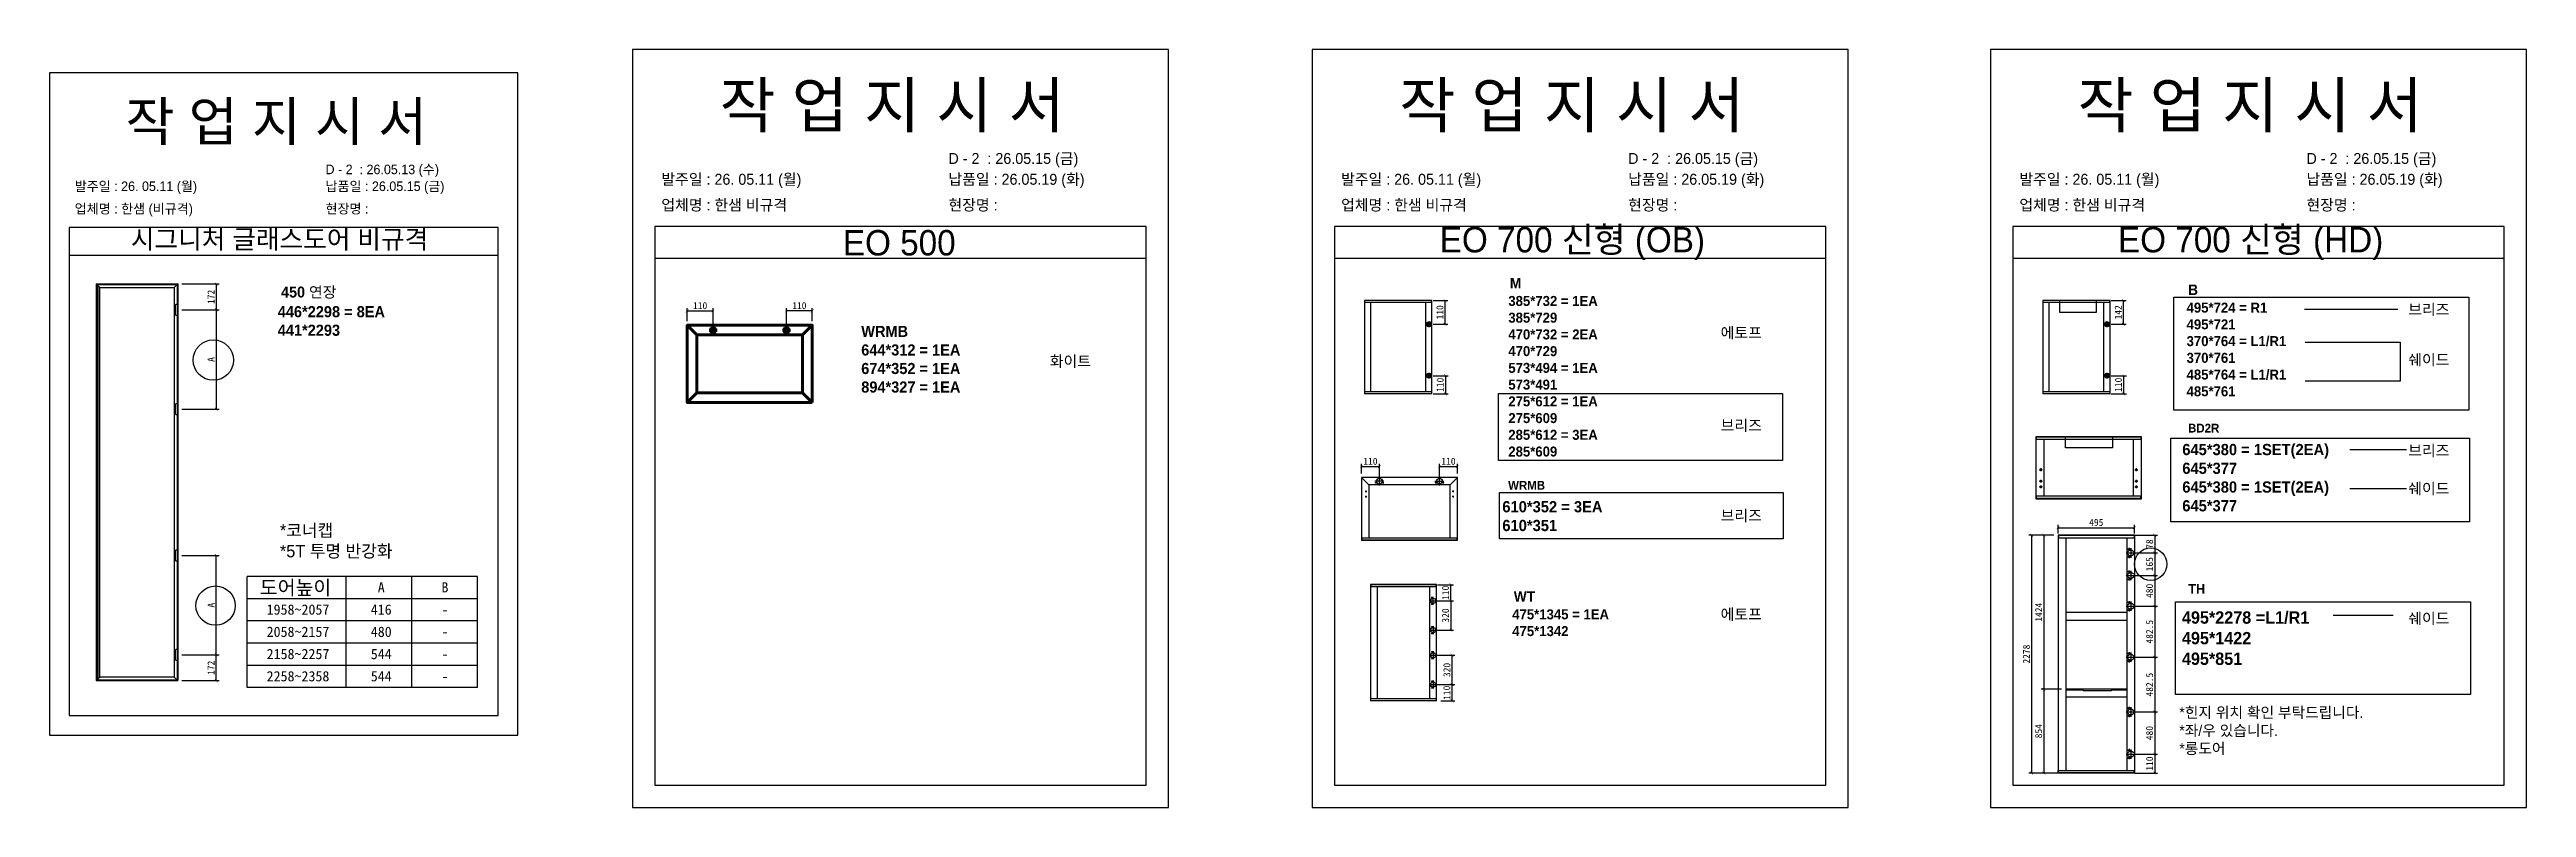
# Model space of a CAD drawing. Header units: millimetres. Extents: x -44117 to 256353, y -2095463 to 65325.
# Drawn here: x 110885 to 119773, y -931384 to -928665 of the extents above; entities that cross this region are included whole.
import ezdxf
from ezdxf.enums import TextEntityAlignment as Align

# ---------------------------------------------------------------- set-up
doc = ezdxf.new("R2010")
doc.units = ezdxf.units.MM
doc.header["$LTSCALE"] = 10
doc.linetypes.add('CENTER', pattern=[50.8, 31.75, -6.35, 6.35, -6.35])
doc.linetypes.add('HIDDEN', pattern=[9.525, 6.35, -3.175])
doc.layers.add('CENTER', color=4, linetype='CENTER')
doc.layers.add('HIDDEN', color=3, linetype='HIDDEN')
doc.layers.add('Layer1', color=7, linetype='Continuous', lineweight=70)
doc.styles.add('MtX_Gulim', font='')
doc.styles.get('MtX_Gulim').set_extended_font_data('Gulim', bold=True)
doc.dimstyles.new('ISO-25', dxfattribs={"dimtxt": 2.5, "dimasz": 2.5, "dimexe": 1, "dimexo": 1, "dimtad": 1, "dimtxsty": 'Standard', "dimblk": 'ARCHTICK', "dimcen": 2.5, "dimadec": 0, "dimazin": 0, "dimtfac": 1, "dimtmove": 0, "dimatfit": 3, "dimfxl": 0, "dimarcsym": 0})

msp = doc.modelspace()

# ---------------------------------------------------------------- texts
at = {"linetype": 'Continuous', "style": 'MtX_Gulim'}
for s, height, p in [('450 연장', 39.271262, (111715.979, -929554.46896)), ('M', 37.49849, (116125.3431, -929521.37215)), ('B', 37.49849, (118559.22239, -929545.38382)), ('브리즈', 39.271262, (119348.9932, -929616.917)), ('에토프', 39.271262, (116881.59394, -929700.55765)), ('화이트', 39.271262, (114474.3649, -929802.74672)), ('쉐이드', 39.271262, (119348.9932, -929797.40472)), ('브리즈', 39.271262, (116881.59394, -930032.91919)), ('BD2R', 31.421769, (118558.91304, -930038.86435)), ('브리즈', 39.271262, (119348.9932, -930123.16306)), ('WRMB', 31.421769, (116118.98798, -930244.11798)), ('쉐이드', 39.271262, (119348.9932, -930259.62938)), ('브리즈', 39.271262, (116881.59394, -930356.47646)), ('도어높이', 51.111877, (111639.50315, -930620.80127)), ('WT', 37.498494, (116139.44533, -930646.06339)), ('에토프', 39.271262, (116881.59394, -930710.8487)), ('TH', 34.592141, (118559.71148, -930617.24063)), ('쉐이드', 39.271262, (119348.9932, -930725.70592))]:
    msp.add_text(s, height=height, dxfattribs=at).set_placement(p)
for s, height, p in [('A', 36.77626, (112075.28184, -930612.82851)), ('B', 36.77626, (112303.91878, -930612.82851)), ('1958~2057', 36.776263, (111776.61499, -930692.58354)), ('416', 36.776263, (112075.28184, -930692.58354)), ('2058~2157', 36.776263, (111776.61499, -930772.33857)), ('480', 36.776263, (112075.28184, -930772.33857)), ('-', 36.77626, (112303.91878, -930692.58354)), ('-', 36.77626, (112303.91878, -930772.33857)), ('2158~2257', 36.776263, (111776.61499, -930852.09361)), ('544', 36.776263, (112075.28184, -930852.09361)), ('-', 36.77626, (112303.91878, -930852.09361)), ('2258~2358', 36.776263, (111776.61499, -930931.84864)), ('544', 36.776263, (112075.28184, -930931.84864)), ('-', 36.77626, (112303.91878, -930931.84864))]:
    msp.add_text(s, height=height).set_placement(p, align=Align.CENTER)
at = {"attachment_point": 1}
for s, width, gutter_width, heights, insert, char_height in [('{\\fGulim|b0|i0|c129|p50;작 업 지 시 서}', 3786.0728481, 14.30944, [-178.40505], (113289.21352, -928783.74704), 160.2657825), ('{\\fGulim|b0|i0|c129|p50;작 업 지 시 서}', 3786.0728481, 14.30944, [-178.40505], (115728.33824, -928783.74704), 160.2657825), ('{\\fGulim|b0|i0|c129|p50;작 업 지 시 서}', 3786.0728481, 14.30944, [-178.40505], (118162.21753, -928783.74704), 160.2657825), ('{\\fGulim|b0|i0|c129|p50;작 업 지 시 서}', 3307.3198183, 12.5, [-155.84554], (111157.8397, -928852.58224), 140), ('\\pt11;{\\fGulim|b0|i0|c129|p50;발주일 : 26. 05.11 (월)}', 3307.3198183, 12.5, [34.50412], (110975.40522, -929138.00886), 34.3), ('{\\fGulim|b0|i0|c129|p50;\\C1;D - 2  : 26.05.13 (수)}', 3307.3198183, 12.5, [35.09023], (111875.3832, -929077.54323), 34.3), ('{\\fGulim|b0|i0|c129|p50;납품일 : 26.05.15 (금)}', 3307.3198183, 12.5, [35.09023], (111875.3832, -929138.00886), 34.3), ('\\pt11;{\\fGulim|b0|i0|c129|p50;발주일 : 26. 05.11 (월)}', 3786.0728481, 14.30944, [39.49878], (113080.37063, -929110.49076), 39.2651167), ('{\\fGulim|b0|i0|c129|p50;납품일 : 26.05.19 (화)}', 3786.0728481, 14.30944, [40.16974], (114110.62546, -929110.49076), 39.2651167), ('\\pt11;{\\fGulim|b0|i0|c129|p50;발주일 : 26. 05.11 (월)}', 3786.0728481, 14.30944, [39.49878], (115519.49535, -929110.49076), 39.2651167), ('{\\fGulim|b0|i0|c129|p50;납품일 : 26.05.19 (화)}', 3786.0728481, 14.30944, [40.16974], (116549.75018, -929110.49076), 39.2651167), ('\\pt11;{\\fGulim|b0|i0|c129|p50;발주일 : 26. 05.11 (월)}', 3786.0728481, 14.30944, [39.49878], (117953.37464, -929110.49076), 39.2651167), ('{\\fGulim|b0|i0|c129|p50;납품일 : 26.05.19 (화)}', 3786.0728481, 14.30944, [40.16974], (118983.62947, -929110.49076), 39.2651167), ('{\\fGulim|b0|i0|c129|p50;업체명 : 한샘 (비규격)}', 3307.3198183, 12.5, [36.11279], (110975.40522, -929218.66503), 34.3), ('{\\fGulim|b0|i0|c129|p50;현장명 : }', 3307.3198183, 12.5, [-38.2735], (111875.3832, -929218.66503), 34.3), ('{\\fGulim|b0|i0|c129|p50;업체명 : 한샘 비규격}', 3786.0728481, 14.30944, [41.34032], (113080.37063, -929202.82237), 39.2651167), ('{\\fGulim|b0|i0|c129|p50;현장명 :}', 3786.0728481, 14.30944, [45.21037], (114110.62546, -929202.82237), 39.2651167), ('{\\fGulim|b0|i0|c129|p50;업체명 : 한샘 비규격}', 3786.0728481, 14.30944, [41.34032], (115519.49535, -929202.82237), 39.2651167), ('{\\fGulim|b0|i0|c129|p50;현장명 :}', 3786.0728481, 14.30944, [45.21037], (116549.75018, -929202.82237), 39.2651167), ('{\\fGulim|b0|i0|c129|p50;업체명 : 한샘 비규격}', 3786.0728481, 14.30944, [41.34032], (117953.37464, -929202.82237), 39.2651167), ('{\\fGulim|b0|i0|c129|p50;현장명 :}', 3786.0728481, 14.30944, [45.21037], (118983.62947, -929202.82237), 39.2651167), ('{\\fGulim|b0|i0|c129|p50;시그니처 글래스도어 비규격}', 1597.0710432, 6.03612, [-75.34624], (111176.75516, -929311.37166), 67.6045736), ('{\\fGulim|b0|i0|c129|p50;EO 500}', 2155.3243433, 8.14604, [-93.54386], (113731.76755, -929312.21829), 91.2356303), ('{\\fGulim|b0|i0|c129|p50;EO 700 신형 (OB)}', 2155.3243433, 8.14604, [-114.80382], (115873.58374, -929301.1856), 91.2356303), ('{\\fGulim|b0|i0|c129|p50;EO 700 신형 (HD)}', 2155.3243433, 8.14604, [-114.80382], (118307.46303, -929301.1856), 91.2356303), ('{\\f굴림|b1|i0|c129|p50;446*2298 = 8EA\\P\\C1;441*2293}', 12072.7918459, 155.2668, [-107.68333], (111703.90653, -929585.30583), 39.9257485), ('{\\f굴림|b1|i0|c129|p50;385*732 = 1EA\\P\\C1;385*729\\P\\C256;470*732 = 2EA\\P\\C1;470*729\\P\\C256;573*494 = 1EA\\P\\C1;573*491\\P\\C256;275*612 = 1EA\\P\\C1;275*609\\P\\C256;285*612 = 3EA\\P\\C1;285*609}', 10891.9816234, 140.08053, [-577.99897], (116119.67643, -929548.72374), 36.0207087), ('{\\f굴림|b1|i0|c129|p50;495*724 = R1\\P\\C1;495*721\\P\\C256;370*764 = L1/R1\\P\\C1;370*761\\P\\C256;485*764 = L1/R1\\P\\C1;485*761}', 10891.9816234, 140.08053, [-344.15024], (118553.55572, -929572.73541), 36.0207087), ('{\\f굴림|b1|i0|c129|p50;WRMB\\P644*312 = 1EA\\P674*352 = 1EA\\P894*327 = 1EA}', 12072.7918459, 155.2668, [-241.13885], (113797.73091, -929656.06385), 39.9257485), ('{\\f굴림|b1|i0|c129|p50;645*380 = 1SET(2EA)\\P\\C1;645*377\\P\\C256;645*380 = 1SET(2EA) \\P\\C1;645*377}', 12198.822037, 156.88766, [-252.46106], (118538.08987, -930079.82282), 40.342541), ('{\\f굴림|b1|i0|c129|p50;610*352 = 3EA\\P\\C1;610*351}', 12198.822037, 156.88766, [-108.80746], (116098.16481, -930285.07646), 40.342541), ('{\\fGulim|b0|i0|c129|p50;*코너캡\\P*5T 투명 반강화}', 1055.7982644, 3.99038, [-126.38025], (111711.6383, -930367.64288), 44.6923083), ('{\\f굴림|b1|i0|c129|p50;475*1345 = 1EA\\P\\C1;475*1342', 10891.9816234, 140.08053, [-97.15109], (116133.77865, -930673.41498), 36.0207087), ('{\\f굴림|b1|i0|c129|p50;495*2278 =L1/R1\\P\\C1;495*1422\\P495*851}', 13429.6504859, 172.7172, [-197.91982], (118536.78731, -930680.56078), 44.4129953), ('{\\fGulim|b0|i0|c129|p50;*힌지 위치 확인 부탁드립니다.\\P*좌/우 있습니다.\\P*롱도어}', 916.8813072, 3.46535, [-178.10754], (118527.24813, -931024.08535), 38.8119051)]:
    msp.add_mtext_dynamic_manual_height_columns(s, width=width, gutter_width=gutter_width, heights=heights, dxfattribs=dict(at, insert=insert, char_height=char_height))
at = {"color": 1, "char_height": 39.2651167, "attachment_point": 1}
for insert in [(114110.62546, -929035.81547), (116549.75018, -929035.81547), (118983.62947, -929035.81547)]:
    msp.add_mtext_dynamic_manual_height_columns('{\\fGulim|b0|i0|c129|p50;D - 2  : 26.05.15 (금)}', width=3786.0728481, gutter_width=14.30944, heights=[40.16974], dxfattribs=dict(at, insert=insert))

# ---------------------------------------------------------------- blocks, each defined once
blk = doc.blocks.new('_ArchTick')
at = {"color": 0, "linetype": 'ByBlock', "const_width": 0.15}
blk.add_lwpolyline([(-0.5, -0.5), (0.5, 0.5)], dxfattribs=at)
blk = doc.blocks.new('*D6237')
at = {"color": 0, "lineweight": -2}
for p, q in [((111360.1, -929598.4), (111493.3, -929598.4)), ((111483.3, -929598.4), (111483.3, -929955.3)), ((111360.1, -929955.3), (111493.3, -929955.3))]:
    blk.add_line(p, q, dxfattribs=at)
at = {"layer": 'Defpoints', "color": 0}
for p in [(111345.1, -929598.4), (111345.1, -929955.3), (111483.3, -929955.3)]:
    blk.add_point(p, dxfattribs=at)
at = {"color": 0, "lineweight": -2, "xscale": 10, "yscale": 10, "zscale": 10}
for p, rotation in [((111483.3, -929598.4), 90), ((111483.3, -929955.3), 270)]:
    blk.add_blockref('_ArchTick', p, dxfattribs=dict(at, rotation=rotation))
at = {"color": 0, "insert": (111464.5, -929776.8), "char_height": 25, "attachment_point": 5, "rotation": 90}
blk.add_mtext('A', dxfattribs=at)
blk = doc.blocks.new('*D6238')
at = {"color": 0, "lineweight": -2}
for p, q in [((111360.1, -929505.9), (111493.3, -929505.9)), ((111483.3, -929505.9), (111483.3, -929598.4)), ((111360.1, -929598.4), (111493.3, -929598.4))]:
    blk.add_line(p, q, dxfattribs=at)
at = {"layer": 'Defpoints', "color": 0}
for p in [(111345.1, -929505.9), (111345.1, -929598.4), (111483.3, -929598.4)]:
    blk.add_point(p, dxfattribs=at)
at = {"color": 0, "lineweight": -2, "xscale": 10, "yscale": 10, "zscale": 10}
for p, rotation in [((111483.3, -929505.9), 90), ((111483.3, -929598.4), 270)]:
    blk.add_blockref('_ArchTick', p, dxfattribs=dict(at, rotation=rotation))
at = {"color": 0, "insert": (111464.5, -929552.2), "char_height": 25, "attachment_point": 5, "rotation": 90}
blk.add_mtext('172', dxfattribs=at)
blk = doc.blocks.new('*D6239')
at = {"color": 0, "lineweight": -2}
for p, q in [((111360.1, -930480.1), (111493.3, -930480.1)), ((111483.3, -930836.9), (111483.3, -930480.1)), ((111360.1, -930836.9), (111493.3, -930836.9))]:
    blk.add_line(p, q, dxfattribs=at)
at = {"layer": 'Defpoints', "color": 0}
for p in [(111345.1, -930480.1), (111483.3, -930480.1), (111345.1, -930836.9)]:
    blk.add_point(p, dxfattribs=at)
at = {"color": 0, "lineweight": -2, "xscale": 10, "yscale": 10, "zscale": 10}
for p, rotation in [((111483.3, -930480.1), 90), ((111483.3, -930836.9), 270)]:
    blk.add_blockref('_ArchTick', p, dxfattribs=dict(at, rotation=rotation))
at = {"color": 0, "insert": (111464.5, -930658.5), "char_height": 25, "attachment_point": 5, "rotation": 90}
blk.add_mtext('A', dxfattribs=at)
blk = doc.blocks.new('*D6240')
at = {"color": 0, "lineweight": -2}
for p, q in [((111360.1, -930836.9), (111493.3, -930836.9)), ((111483.3, -930929.4), (111483.3, -930836.9)), ((111360.1, -930929.4), (111493.3, -930929.4))]:
    blk.add_line(p, q, dxfattribs=at)
at = {"layer": 'Defpoints', "color": 0}
for p in [(111345.1, -930836.9), (111483.3, -930836.9), (111345.1, -930929.4)]:
    blk.add_point(p, dxfattribs=at)
at = {"color": 0, "lineweight": -2, "xscale": 10, "yscale": 10, "zscale": 10}
for p, rotation in [((111483.3, -930836.9), 90), ((111483.3, -930929.4), 270)]:
    blk.add_blockref('_ArchTick', p, dxfattribs=dict(at, rotation=rotation))
at = {"color": 0, "insert": (111464.5, -930883.2), "char_height": 25, "attachment_point": 5, "rotation": 90}
blk.add_mtext('172', dxfattribs=at)
blk = doc.blocks.new('*D6241')
at = {"color": 0, "lineweight": -2}
for p, q in [((113173.3, -929639.2), (113173.3, -929592.5)), ((113173.3, -929602.5), (113266.1, -929602.5)), ((113266.1, -929656.9), (113266.1, -929592.5))]:
    blk.add_line(p, q, dxfattribs=at)
at = {"layer": 'Defpoints', "color": 0}
for p in [(113266.1, -929602.5), (113173.3, -929654.2), (113266.1, -929671.9)]:
    blk.add_point(p, dxfattribs=at)
at = {"color": 0, "lineweight": -2, "xscale": 10, "yscale": 10, "zscale": 10, "rotation": 180}
blk.add_blockref('_ArchTick', (113173.3, -929602.5), dxfattribs=at)
at = {"color": 0, "lineweight": -2, "xscale": 10, "yscale": 10, "zscale": 10}
blk.add_blockref('_ArchTick', (113266.1, -929602.5), dxfattribs=at)
at = {"color": 0, "insert": (113219.7, -929583.8), "char_height": 25, "attachment_point": 5}
blk.add_mtext('110', dxfattribs=at)
blk = doc.blocks.new('*D6242')
at = {"color": 0, "lineweight": -2}
for p, q in [((113529.2, -929656.9), (113529.2, -929592.5)), ((113621.9, -929602.5), (113529.2, -929602.5)), ((113621.9, -929639.2), (113621.9, -929592.5))]:
    blk.add_line(p, q, dxfattribs=at)
at = {"layer": 'Defpoints', "color": 0}
for p in [(113529.2, -929602.5), (113529.2, -929671.9), (113621.9, -929654.2)]:
    blk.add_point(p, dxfattribs=at)
at = {"color": 0, "lineweight": -2, "xscale": 10, "yscale": 10, "zscale": 10, "rotation": 180}
blk.add_blockref('_ArchTick', (113529.2, -929602.5), dxfattribs=at)
at = {"color": 0, "lineweight": -2, "xscale": 10, "yscale": 10, "zscale": 10}
blk.add_blockref('_ArchTick', (113621.9, -929602.5), dxfattribs=at)
at = {"color": 0, "insert": (113575.6, -929583.8), "char_height": 25, "attachment_point": 5}
blk.add_mtext('110', dxfattribs=at)
blk = doc.blocks.new('*D6243')
at = {"color": 0, "lineweight": -2}
for p, q in [((115849.5, -929565), (115902.9, -929565)), ((115892.9, -929650.2), (115892.9, -929565)), ((115849.5, -929650.2), (115902.9, -929650.2))]:
    blk.add_line(p, q, dxfattribs=at)
at = {"layer": 'Defpoints', "color": 0}
for p in [(115834.5, -929565), (115892.9, -929565), (115834.5, -929650.2)]:
    blk.add_point(p, dxfattribs=at)
at = {"color": 0, "lineweight": -2, "xscale": 10, "yscale": 10, "zscale": 10}
for p, rotation in [((115892.9, -929565), 90), ((115892.9, -929650.2), 270)]:
    blk.add_blockref('_ArchTick', p, dxfattribs=dict(at, rotation=rotation))
at = {"color": 0, "insert": (115874.2, -929607.6), "char_height": 25, "attachment_point": 5, "rotation": 90}
blk.add_mtext('110', dxfattribs=at)
blk = doc.blocks.new('*D6244')
at = {"color": 0, "lineweight": -2}
for p, q in [((115849.5, -929834.9), (115903.8, -929834.9)), ((115893.8, -929834.9), (115893.8, -929900.4)), ((115849.5, -929900.4), (115903.8, -929900.4))]:
    blk.add_line(p, q, dxfattribs=at)
at = {"layer": 'Defpoints', "color": 0}
for p in [(115834.5, -929834.9), (115834.5, -929900.4), (115893.8, -929900.4)]:
    blk.add_point(p, dxfattribs=at)
at = {"color": 0, "lineweight": -2, "xscale": 10, "yscale": 10, "zscale": 10}
for p, rotation in [((115893.8, -929834.9), 90), ((115893.8, -929900.4), 270)]:
    blk.add_blockref('_ArchTick', p, dxfattribs=dict(at, rotation=rotation))
at = {"color": 0, "insert": (115875.1, -929867.6), "char_height": 25, "attachment_point": 5, "rotation": 90}
blk.add_mtext('110', dxfattribs=at)
blk = doc.blocks.new('*D6245')
at = {"color": 0, "lineweight": -2}
for p, q in [((115592.6, -930185.6), (115592.6, -930151)), ((115592.6, -930161), (115657.1, -930161)), ((115657.1, -930198.3), (115657.1, -930151))]:
    blk.add_line(p, q, dxfattribs=at)
at = {"layer": 'Defpoints', "color": 0}
for p in [(115592.6, -930200.6), (115657.1, -930161), (115657.1, -930213.3)]:
    blk.add_point(p, dxfattribs=at)
at = {"color": 0, "lineweight": -2, "xscale": 10, "yscale": 10, "zscale": 10, "rotation": 180}
blk.add_blockref('_ArchTick', (115592.6, -930161), dxfattribs=at)
at = {"color": 0, "lineweight": -2, "xscale": 10, "yscale": 10, "zscale": 10}
blk.add_blockref('_ArchTick', (115657.1, -930161), dxfattribs=at)
at = {"color": 0, "insert": (115624.8, -930142.3), "char_height": 25, "attachment_point": 5}
blk.add_mtext('110', dxfattribs=at)
blk = doc.blocks.new('*D6246')
at = {"color": 0, "lineweight": -2}
for p, q in [((115872.6, -930198.3), (115872.6, -930151)), ((115872.6, -930161), (115937.2, -930161)), ((115937.2, -930185.6), (115937.2, -930151))]:
    blk.add_line(p, q, dxfattribs=at)
at = {"layer": 'Defpoints', "color": 0}
for p in [(115872.6, -930213.3), (115937.2, -930161), (115937.2, -930200.6)]:
    blk.add_point(p, dxfattribs=at)
at = {"color": 0, "lineweight": -2, "xscale": 10, "yscale": 10, "zscale": 10, "rotation": 180}
blk.add_blockref('_ArchTick', (115872.6, -930161), dxfattribs=at)
at = {"color": 0, "lineweight": -2, "xscale": 10, "yscale": 10, "zscale": 10}
blk.add_blockref('_ArchTick', (115937.2, -930161), dxfattribs=at)
at = {"color": 0, "insert": (115904.9, -930142.3), "char_height": 25, "attachment_point": 5}
blk.add_mtext('110', dxfattribs=at)
blk = doc.blocks.new('*D6247')
at = {"color": 0, "lineweight": -2}
for p, q in [((115865.4, -930585.1), (115923.3, -930585.1)), ((115865.4, -930642.9), (115923.3, -930642.9)), ((115913.3, -930642.9), (115913.3, -930585.1))]:
    blk.add_line(p, q, dxfattribs=at)
at = {"layer": 'Defpoints', "color": 0}
for p in [(115850.4, -930585.1), (115850.4, -930642.9), (115913.3, -930585.1)]:
    blk.add_point(p, dxfattribs=at)
at = {"color": 0, "lineweight": -2, "xscale": 10, "yscale": 10, "zscale": 10}
for p, rotation in [((115913.3, -930585.1), 90), ((115913.3, -930642.9), 270)]:
    blk.add_blockref('_ArchTick', p, dxfattribs=dict(at, rotation=rotation))
at = {"color": 0, "insert": (115894.5, -930614), "char_height": 25, "attachment_point": 5, "rotation": 90}
blk.add_mtext('110', dxfattribs=at)
blk = doc.blocks.new('*D6248')
at = {"color": 0, "lineweight": -2}
for p, q in [((115865.4, -930943.5), (115927.9, -930943.5)), ((115877, -931002), (115927.9, -931002)), ((115917.9, -931002), (115917.9, -930943.5))]:
    blk.add_line(p, q, dxfattribs=at)
at = {"layer": 'Defpoints', "color": 0}
for p in [(115850.4, -930943.5), (115862, -931002), (115917.9, -930943.5)]:
    blk.add_point(p, dxfattribs=at)
at = {"color": 0, "lineweight": -2, "xscale": 10, "yscale": 10, "zscale": 10}
for p, rotation in [((115917.9, -930943.5), 90), ((115917.9, -931002), 270)]:
    blk.add_blockref('_ArchTick', p, dxfattribs=dict(at, rotation=rotation))
at = {"color": 0, "insert": (115899.1, -930972.8), "char_height": 25, "attachment_point": 5, "rotation": 90}
blk.add_mtext('110', dxfattribs=at)
blk = doc.blocks.new('*D6249')
at = {"color": 0, "lineweight": -2}
for p, q in [((115865.4, -930838.3), (115927.9, -930838.3)), ((115917.9, -930943.5), (115917.9, -930838.3)), ((115865.4, -930943.5), (115927.9, -930943.5))]:
    blk.add_line(p, q, dxfattribs=at)
at = {"layer": 'Defpoints', "color": 0}
for p in [(115850.4, -930838.3), (115917.9, -930838.3), (115850.4, -930943.5)]:
    blk.add_point(p, dxfattribs=at)
at = {"color": 0, "lineweight": -2, "xscale": 10, "yscale": 10, "zscale": 10}
for p, rotation in [((115917.9, -930838.3), 90), ((115917.9, -930943.5), 270)]:
    blk.add_blockref('_ArchTick', p, dxfattribs=dict(at, rotation=rotation))
at = {"color": 0, "insert": (115899.1, -930890.9), "char_height": 25, "attachment_point": 5, "rotation": 90}
blk.add_mtext('320', dxfattribs=at)
blk = doc.blocks.new('*D6250')
at = {"color": 0, "lineweight": -2}
for p, q in [((115865.4, -930642.9), (115923.3, -930642.9)), ((115913.3, -930642.9), (115913.3, -930748.1)), ((115865.4, -930748.1), (115923.3, -930748.1))]:
    blk.add_line(p, q, dxfattribs=at)
at = {"layer": 'Defpoints', "color": 0}
for p in [(115850.4, -930642.9), (115850.4, -930748.1), (115913.3, -930748.1)]:
    blk.add_point(p, dxfattribs=at)
at = {"color": 0, "lineweight": -2, "xscale": 10, "yscale": 10, "zscale": 10}
for p, rotation in [((115913.3, -930642.9), 90), ((115913.3, -930748.1), 270)]:
    blk.add_blockref('_ArchTick', p, dxfattribs=dict(at, rotation=rotation))
at = {"color": 0, "insert": (115894.5, -930695.5), "char_height": 25, "attachment_point": 5, "rotation": 90}
blk.add_mtext('320', dxfattribs=at)
blk = doc.blocks.new('*D6251')
at = {"color": 0, "lineweight": -2}
for p, q in [((118283.4, -929565), (118336.8, -929565)), ((118326.8, -929650.2), (118326.8, -929565)), ((118283.4, -929650.2), (118336.8, -929650.2))]:
    blk.add_line(p, q, dxfattribs=at)
at = {"layer": 'Defpoints', "color": 0}
for p in [(118268.4, -929565), (118326.8, -929565), (118268.4, -929650.2)]:
    blk.add_point(p, dxfattribs=at)
at = {"color": 0, "lineweight": -2, "xscale": 10, "yscale": 10, "zscale": 10}
for p, rotation in [((118326.8, -929565), 90), ((118326.8, -929650.2), 270)]:
    blk.add_blockref('_ArchTick', p, dxfattribs=dict(at, rotation=rotation))
at = {"color": 0, "insert": (118308, -929607.6), "char_height": 25, "attachment_point": 5, "rotation": 90}
blk.add_mtext('142', dxfattribs=at)
blk = doc.blocks.new('*D6252')
at = {"color": 0, "lineweight": -2}
for p, q in [((118283.4, -929834.9), (118337.7, -929834.9)), ((118327.7, -929834.9), (118327.7, -929900.4)), ((118283.4, -929900.4), (118337.7, -929900.4))]:
    blk.add_line(p, q, dxfattribs=at)
at = {"layer": 'Defpoints', "color": 0}
for p in [(118268.4, -929834.9), (118268.4, -929900.4), (118327.7, -929900.4)]:
    blk.add_point(p, dxfattribs=at)
at = {"color": 0, "lineweight": -2, "xscale": 10, "yscale": 10, "zscale": 10}
for p, rotation in [((118327.7, -929834.9), 90), ((118327.7, -929900.4), 270)]:
    blk.add_blockref('_ArchTick', p, dxfattribs=dict(at, rotation=rotation))
at = {"color": 0, "insert": (118309, -929867.6), "char_height": 25, "attachment_point": 5, "rotation": 90}
blk.add_mtext('110', dxfattribs=at)
blk = doc.blocks.new('*D6253')
at = {"color": 0, "lineweight": -2}
for p, q in [((118368, -930407.3), (118449.4, -930407.3)), ((118368, -930471.2), (118449.4, -930471.2)), ((118439.4, -930407.3), (118439.4, -930471.2))]:
    blk.add_line(p, q, dxfattribs=at)
at = {"layer": 'Defpoints', "color": 0}
for p in [(118353, -930407.3), (118353, -930471.2), (118439.4, -930471.2)]:
    blk.add_point(p, dxfattribs=at)
at = {"color": 0, "lineweight": -2, "xscale": 10, "yscale": 10, "zscale": 10}
for p, rotation in [((118439.4, -930407.3), 90), ((118439.4, -930471.2), 270)]:
    blk.add_blockref('_ArchTick', p, dxfattribs=dict(at, rotation=rotation))
at = {"color": 0, "insert": (118420.7, -930439.3), "char_height": 25, "attachment_point": 5, "rotation": 90}
blk.add_mtext('78', dxfattribs=at)
blk = doc.blocks.new('*D6254')
at = {"color": 0, "lineweight": -2}
for p, q in [((118104.9, -930960.5), (118031.4, -930960.5)), ((118041.4, -930960.5), (118041.4, -931261)), ((118104.9, -931261), (118031.4, -931261))]:
    blk.add_line(p, q, dxfattribs=at)
at = {"layer": 'Defpoints', "color": 0}
for p in [(118119.9, -930960.5), (118041.4, -931261), (118119.9, -931261)]:
    blk.add_point(p, dxfattribs=at)
at = {"color": 0, "lineweight": -2, "xscale": 10, "yscale": 10, "zscale": 10}
for p, rotation in [((118041.4, -930960.5), 90), ((118041.4, -931261), 270)]:
    blk.add_blockref('_ArchTick', p, dxfattribs=dict(at, rotation=rotation))
at = {"color": 0, "insert": (118022.7, -931110.7), "char_height": 25, "attachment_point": 5, "rotation": 90}
blk.add_mtext('854', dxfattribs=at)
blk = doc.blocks.new('*D6255')
at = {"color": 0, "lineweight": -2}
for p, q in [((118368, -931193.1), (118449.4, -931193.1)), ((118439.4, -931193.1), (118439.4, -931261)), ((118368, -931261), (118449.4, -931261))]:
    blk.add_line(p, q, dxfattribs=at)
at = {"layer": 'Defpoints', "color": 0}
for p in [(118353, -931193.1), (118353, -931261), (118439.4, -931261)]:
    blk.add_point(p, dxfattribs=at)
at = {"color": 0, "lineweight": -2, "xscale": 10, "yscale": 10, "zscale": 10}
for p, rotation in [((118439.4, -931193.1), 90), ((118439.4, -931261), 270)]:
    blk.add_blockref('_ArchTick', p, dxfattribs=dict(at, rotation=rotation))
at = {"color": 0, "insert": (118420.7, -931227), "char_height": 25, "attachment_point": 5, "rotation": 90}
blk.add_mtext('110', dxfattribs=at)
blk = doc.blocks.new('*D6256')
at = {"color": 0, "lineweight": -2}
for p, q in [((118077.5, -930407.3), (118031.4, -930407.3)), ((118041.4, -930407.3), (118041.4, -930960.5)), ((118104.9, -930960.5), (118031.4, -930960.5))]:
    blk.add_line(p, q, dxfattribs=at)
at = {"layer": 'Defpoints', "color": 0}
for p in [(118092.5, -930407.3), (118041.4, -930960.5), (118119.9, -930960.5)]:
    blk.add_point(p, dxfattribs=at)
at = {"color": 0, "lineweight": -2, "xscale": 10, "yscale": 10, "zscale": 10}
for p, rotation in [((118041.4, -930407.3), 90), ((118041.4, -930960.5), 270)]:
    blk.add_blockref('_ArchTick', p, dxfattribs=dict(at, rotation=rotation))
at = {"color": 0, "insert": (118022.7, -930683.9), "char_height": 25, "attachment_point": 5, "rotation": 90}
blk.add_mtext('1424', dxfattribs=at)
blk = doc.blocks.new('*D6257')
at = {"color": 0, "lineweight": -2}
for p, q in [((118368, -930662.1), (118449.4, -930662.1)), ((118439.4, -930662.1), (118439.4, -930845.5)), ((118368, -930845.5), (118449.4, -930845.5))]:
    blk.add_line(p, q, dxfattribs=at)
at = {"layer": 'Defpoints', "color": 0}
for p in [(118353, -930662.1), (118353, -930845.5), (118439.4, -930845.5)]:
    blk.add_point(p, dxfattribs=at)
at = {"color": 0, "lineweight": -2, "xscale": 10, "yscale": 10, "zscale": 10}
for p, rotation in [((118439.4, -930662.1), 90), ((118439.4, -930845.5), 270)]:
    blk.add_blockref('_ArchTick', p, dxfattribs=dict(at, rotation=rotation))
at = {"color": 0, "insert": (118420.7, -930753.8), "char_height": 25, "attachment_point": 5, "rotation": 90}
blk.add_mtext('482.5', dxfattribs=at)
blk = doc.blocks.new('*D6258')
at = {"color": 0, "lineweight": -2}
for p, q in [((118368, -930845.5), (118449.4, -930845.5)), ((118439.4, -930845.5), (118439.4, -931041.8)), ((118368, -931041.8), (118449.4, -931041.8))]:
    blk.add_line(p, q, dxfattribs=at)
at = {"layer": 'Defpoints', "color": 0}
for p in [(118353, -930845.5), (118353, -931041.8), (118439.4, -931041.8)]:
    blk.add_point(p, dxfattribs=at)
at = {"color": 0, "lineweight": -2, "xscale": 10, "yscale": 10, "zscale": 10}
for p, rotation in [((118439.4, -930845.5), 90), ((118439.4, -931041.8), 270)]:
    blk.add_blockref('_ArchTick', p, dxfattribs=dict(at, rotation=rotation))
at = {"color": 0, "insert": (118420.7, -930943.7), "char_height": 25, "attachment_point": 5, "rotation": 90}
blk.add_mtext('482.5', dxfattribs=at)
blk = doc.blocks.new('*D6259')
at = {"color": 0, "lineweight": -2}
for p, q in [((118368, -931041.8), (118449.4, -931041.8)), ((118439.4, -931041.8), (118439.4, -931193.1)), ((118368, -931193.1), (118449.4, -931193.1))]:
    blk.add_line(p, q, dxfattribs=at)
at = {"layer": 'Defpoints', "color": 0}
for p in [(118353, -931041.8), (118353, -931193.1), (118439.4, -931193.1)]:
    blk.add_point(p, dxfattribs=at)
at = {"color": 0, "lineweight": -2, "xscale": 10, "yscale": 10, "zscale": 10}
for p, rotation in [((118439.4, -931041.8), 90), ((118439.4, -931193.1), 270)]:
    blk.add_blockref('_ArchTick', p, dxfattribs=dict(at, rotation=rotation))
at = {"color": 0, "insert": (118420.7, -931117.5), "char_height": 25, "attachment_point": 5, "rotation": 90}
blk.add_mtext('480', dxfattribs=at)
blk = doc.blocks.new('*D6260')
at = {"color": 0, "lineweight": -2}
for p, q in [((118368, -930552), (118449.4, -930552)), ((118439.4, -930552), (118439.4, -930662.1)), ((118368, -930662.1), (118449.4, -930662.1))]:
    blk.add_line(p, q, dxfattribs=at)
at = {"layer": 'Defpoints', "color": 0}
for p in [(118353, -930552), (118353, -930662.1), (118439.4, -930662.1)]:
    blk.add_point(p, dxfattribs=at)
at = {"color": 0, "lineweight": -2, "xscale": 10, "yscale": 10, "zscale": 10}
for p, rotation in [((118439.4, -930552), 90), ((118439.4, -930662.1), 270)]:
    blk.add_blockref('_ArchTick', p, dxfattribs=dict(at, rotation=rotation))
at = {"color": 0, "insert": (118420.7, -930607.1), "char_height": 25, "attachment_point": 5, "rotation": 90}
blk.add_mtext('480', dxfattribs=at)
blk = doc.blocks.new('*D6261')
at = {"color": 0, "lineweight": -2}
for p, q in [((118077.5, -930407.3), (117987.6, -930407.3)), ((117997.6, -930407.3), (117997.6, -931261)), ((118077.5, -931261), (117987.6, -931261))]:
    blk.add_line(p, q, dxfattribs=at)
at = {"layer": 'Defpoints', "color": 0}
for p in [(118092.5, -930407.3), (117997.6, -931261), (118092.5, -931261)]:
    blk.add_point(p, dxfattribs=at)
at = {"color": 0, "lineweight": -2, "xscale": 10, "yscale": 10, "zscale": 10}
for p, rotation in [((117997.6, -930407.3), 90), ((117997.6, -931261), 270)]:
    blk.add_blockref('_ArchTick', p, dxfattribs=dict(at, rotation=rotation))
at = {"color": 0, "insert": (117978.9, -930834.1), "char_height": 25, "attachment_point": 5, "rotation": 90}
blk.add_mtext('2278', dxfattribs=at)
blk = doc.blocks.new('*D6262')
at = {"color": 0, "lineweight": -2}
for p, q in [((118092.2, -930401.6), (118092.2, -930370.4)), ((118092.2, -930380.4), (118366.5, -930380.4)), ((118366.5, -930401.6), (118366.5, -930370.4))]:
    blk.add_line(p, q, dxfattribs=at)
at = {"layer": 'Defpoints', "color": 0}
for p in [(118366.5, -930380.4), (118092.2, -930416.6), (118366.5, -930416.6)]:
    blk.add_point(p, dxfattribs=at)
at = {"color": 0, "lineweight": -2, "xscale": 10, "yscale": 10, "zscale": 10, "rotation": 180}
blk.add_blockref('_ArchTick', (118092.2, -930380.4), dxfattribs=at)
at = {"color": 0, "lineweight": -2, "xscale": 10, "yscale": 10, "zscale": 10}
blk.add_blockref('_ArchTick', (118366.5, -930380.4), dxfattribs=at)
at = {"color": 0, "insert": (118229.4, -930361.7), "char_height": 25, "attachment_point": 5}
blk.add_mtext('495', dxfattribs=at)
blk = doc.blocks.new('*D6263')
at = {"color": 0, "lineweight": -2}
for p, q in [((118368, -930471.2), (118449.4, -930471.2)), ((118439.4, -930471.2), (118439.4, -930552)), ((118368, -930552), (118449.4, -930552))]:
    blk.add_line(p, q, dxfattribs=at)
at = {"layer": 'Defpoints', "color": 0}
for p in [(118353, -930471.2), (118353, -930552), (118439.4, -930552)]:
    blk.add_point(p, dxfattribs=at)
at = {"color": 0, "lineweight": -2, "xscale": 10, "yscale": 10, "zscale": 10}
for p, rotation in [((118439.4, -930471.2), 90), ((118439.4, -930552), 270)]:
    blk.add_blockref('_ArchTick', p, dxfattribs=dict(at, rotation=rotation))
at = {"color": 0, "insert": (118420.7, -930511.6), "char_height": 25, "attachment_point": 5, "rotation": 90}
blk.add_mtext('165', dxfattribs=at)

# ---------------------------------------------------------------- dimensions: what is measured, and where the dimension line sits
for base, p1, p2, angle, text, override, picture, middle in [((111483.26812, -929598.40722), (111345.12944, -929505.91275), (111345.12944, -929598.40722), 90, '172', {"dimscale": 10, "dimasz": 1, "dimexo": 1.5}, '*D6238', (111464.51812, -929552.15999)), ((111483.26812, -929955.2653), (111345.12944, -929598.40722), (111345.12944, -929955.2653), 90, 'A', {"dimscale": 10, "dimasz": 1, "dimexo": 1.5, "dimtxsty": 'Standard'}, '*D6237', (111464.51812, -929776.83626)), ((113266.09005, -929602.50455), (113173.32811, -929654.20165), (113266.09005, -929671.89091), 180, '110', {"dimscale": 10, "dimasz": 1, "dimexo": 1.5, "dimtxsty": 'Standard'}, '*D6241', (113219.70908, -929583.75455)), ((115892.90911, -929565.02129), (115834.51975, -929650.17698), (115834.51975, -929565.02129), 90, '110', {"dimscale": 10, "dimasz": 1, "dimexo": 1.5, "dimtxsty": 'Standard'}, '*D6243', (115874.15911, -929607.59914)), ((118326.7884, -929565.02129), (118268.39904, -929650.17698), (118268.39904, -929565.02129), 90, '142', {"dimscale": 10, "dimasz": 1, "dimexo": 1.5, "dimtxsty": 'Standard'}, '*D6251', (118308.0384, -929607.59914)), ((115893.843, -929900.36796), (115834.51975, -929834.85733), (115834.51975, -929900.36796), 90, '110', {"dimscale": 10, "dimasz": 1, "dimexo": 1.5, "dimtxsty": 'Standard'}, '*D6244', (115875.093, -929867.61264)), ((118327.72229, -929900.36796), (118268.39904, -929834.85733), (118268.39904, -929900.36796), 90, '110', {"dimscale": 10, "dimasz": 1, "dimexo": 1.5, "dimtxsty": 'Standard'}, '*D6252', (118308.97229, -929867.61264)), ((117997.61538, -931260.95031), (118092.45946, -930407.31675), (118092.45946, -931260.95031), 90, '2278', {"dimscale": 10, "dimasz": 1, "dimexo": 1.5, "dimtxsty": 'Standard'}, '*D6261', (117978.86538, -930834.13353)), ((118041.44766, -930960.4562), (118092.45946, -930407.31675), (118119.89934, -930960.4562), 90, '1424', {"dimscale": 10, "dimasz": 1, "dimexo": 1.5, "dimtxsty": 'Standard'}, '*D6256', (118022.69766, -930683.88647)), ((118439.43195, -930471.20827), (118352.98419, -930407.31675), (118352.98419, -930471.20827), 90, '78', {"dimscale": 10, "dimasz": 1, "dimexo": 1.5, "dimtxsty": 'Standard'}, '*D6253', (118420.68195, -930439.26251)), ((111483.26812, -930480.0566), (111345.12944, -930836.91468), (111345.12944, -930480.0566), 90, 'A', {"dimscale": 10, "dimasz": 1, "dimexo": 1.5, "dimtxsty": 'Standard'}, '*D6239', (111464.51812, -930658.48564)), ((118439.43195, -930552.00641), (118352.98419, -930471.20827), (118352.98419, -930552.00641), 90, '165', {"dimscale": 10, "dimasz": 1, "dimexo": 1.5, "dimtxsty": 'Standard'}, '*D6263', (118420.68195, -930511.60734)), ((118439.43195, -930662.14144), (118352.98419, -930552.0064), (118352.98419, -930662.14144), 90, '480', {"dimscale": 10, "dimasz": 1, "dimexo": 1.5, "dimtxsty": 'Standard'}, '*D6260', (118420.68195, -930607.07392)), ((115913.28082, -930748.1056), (115850.35568, -930642.92306), (115850.35568, -930748.1056), 90, '320', {"dimscale": 10, "dimasz": 1, "dimexo": 1.5, "dimtxsty": 'Standard'}, '*D6250', (115894.53082, -930695.51433)), ((118439.43195, -930845.47915), (118352.98419, -930662.14144), (118352.98419, -930845.47915), 90, '482.5', {"dimscale": 10, "dimasz": 1, "dimexo": 1.5, "dimtxsty": 'Standard'}, '*D6257', (118420.68195, -930753.81029)), ((111483.26812, -930836.91468), (111345.12944, -930929.40914), (111345.12944, -930836.91468), 90, '172', {"dimscale": 10, "dimasz": 1, "dimexo": 1.5}, '*D6240', (111464.51812, -930883.16191)), ((115917.85228, -930838.3156), (115850.35568, -930943.49812), (115850.35568, -930838.3156), 90, '320', {"dimscale": 10, "dimasz": 1, "dimexo": 1.5, "dimtxsty": 'Standard'}, '*D6249', (115899.10228, -930890.90686)), ((118439.43195, -931041.83945), (118352.98419, -930845.47914), (118352.98419, -931041.83945), 90, '482.5', {"dimscale": 10, "dimasz": 1, "dimexo": 1.5, "dimtxsty": 'Standard'}, '*D6258', (118420.68195, -930943.6593)), ((115917.85228, -930943.49812), (115861.99423, -931002.00282), (115850.35568, -930943.49812), 90, '110', {"dimscale": 10, "dimasz": 1, "dimexo": 1.5, "dimtxsty": 'Standard'}, '*D6248', (115899.10228, -930972.75047)), ((118041.44766, -931260.95031), (118119.89934, -930960.4562), (118119.89934, -931260.95031), 90, '854', {"dimscale": 10, "dimasz": 1, "dimexo": 1.5, "dimtxsty": 'Standard'}, '*D6254', (118022.69766, -931110.70325)), ((118439.43195, -931193.12138), (118352.98419, -931041.83946), (118352.98419, -931193.12138), 90, '480', {"dimscale": 10, "dimasz": 1, "dimexo": 1.5, "dimtxsty": 'Standard'}, '*D6259', (118420.68195, -931117.48042)), ((118439.43195, -931260.95031), (118352.98419, -931193.12139), (118352.98419, -931260.95031), 90, '110', {"dimscale": 10, "dimasz": 1, "dimexo": 1.5, "dimtxsty": 'Standard'}, '*D6255', (118420.68195, -931227.03585))]:
    dim = msp.add_linear_dim(base=base, p1=p1, p2=p2, angle=angle, text=text, dimstyle='ISO-25', override=override)
    dim.commit()
    dim.dimension.update_dxf_attribs({"geometry": picture, "text_midpoint": middle})
for base, p1, p2, text, picture, middle in [((113529.17884, -929602.50455), (113621.94079, -929654.20165), (113529.17884, -929671.89091), '110', '*D6242', (113575.55981, -929583.75455)), ((115657.09147, -930161.04196), (115592.57142, -930200.62236), (115657.09147, -930213.34879), '110', '*D6245', (115624.83145, -930142.29196)), ((115937.16129, -930161.04196), (115872.64125, -930213.34879), (115937.16129, -930200.62236), '110', '*D6246', (115904.90127, -930142.29196)), ((118366.54997, -930380.4146), (118092.15114, -930416.56913), (118366.54997, -930416.56913), '495', '*D6262', (118229.35056, -930361.6646))]:
    dim = msp.add_linear_dim(base=base, p1=p1, p2=p2, text=text, dimstyle='ISO-25', override={"dimscale": 10, "dimasz": 1, "dimexo": 1.5, "dimtxsty": 'Standard'})
    dim.commit()
    dim.dimension.update_dxf_attribs({"geometry": picture, "text_midpoint": middle})
dim = msp.add_linear_dim(base=(115913.28082, -930585.08597), p1=(115850.35568, -930642.92305), p2=(115850.35568, -930585.08597), angle=90, text='110', dimstyle='ISO-25', override={"dimscale": 10, "dimasz": 1, "dimexo": 1.5, "dimtxsty": 'Standard'})
dim.commit()
dim.dimension.update_dxf_attribs({"geometry": '*D6247', "text_midpoint": (115913.28082, -930614.00451), "dimtype": 160})

# ---------------------------------------------------------------- linework, layer by layer
for p, q in [((112495.03309, -929303.58945), (110955.03309, -929303.58945)), ((114819.97314, -929300.04007), (113057.04953, -929300.04007)), ((117259.09785, -929300.04007), (115496.17424, -929300.04007)), ((119692.97714, -929300.04007), (117930.05353, -929300.04007)), ((112495.03309, -929403.58945), (110955.03309, -929403.58945)), ((114819.97314, -929414.51562), (113057.04953, -929414.51562)), ((117259.09785, -929414.51562), (115496.17424, -929414.51562)), ((119692.97714, -929414.51562), (117930.05353, -929414.51562)), ((111052.55829, -929505.91275), (111052.55829, -930929.40914)), ((111052.55829, -929505.91275), (111345.12944, -929505.91275)), ((111052.55829, -929505.91275), (111065.02208, -929518.37655)), ((111052.55829, -929505.91275), (111058.46219, -929505.91275)), ((111058.46219, -929505.91275), (111058.46219, -930929.40914)), ((111332.66564, -929518.37655), (111345.12944, -929505.91275)), ((111345.12944, -929505.91275), (111345.12944, -930929.40914)), ((115603.5015, -929565.2622), (115603.5015, -929900.12704)), ((115844.93924, -929565.69584), (115603.5015, -929565.69584)), ((115844.93924, -929572.24859), (115603.5015, -929572.24859)), ((115844.69833, -929565.02129), (115603.74241, -929565.02129)), ((115624.94248, -929571.76677), (115624.94248, -929893.14066)), ((115823.25734, -929893.14066), (115823.25734, -929572.24859)), ((115843.73469, -929572.24859), (115843.73469, -929565.02129)), ((115844.93924, -929900.12704), (115844.93924, -929565.2622)), ((118037.38078, -929565.2622), (118037.38078, -929900.12704)), ((118229.3217, -929565.69584), (118037.38078, -929565.69584)), ((118278.81852, -929572.24859), (118037.38078, -929572.24859)), ((118278.57761, -929565.02129), (118037.62169, -929565.02129)), ((118058.82177, -929571.76677), (118058.82177, -929893.14066)), ((118257.13663, -929893.14066), (118257.13663, -929572.24859)), ((118277.61397, -929572.24859), (118277.61397, -929565.02129)), ((118278.81852, -929565.69584), (118277.61397, -929565.69584)), ((118278.81852, -929900.12704), (118278.81852, -929565.2622)), ((119311.57502, -929597.50361), (118977.0124, -929597.50361)), ((115844.93924, -929893.14066), (115603.5015, -929893.14066)), ((115844.93924, -929899.69341), (115603.5015, -929899.69341)), ((115844.69833, -929900.36796), (115603.74241, -929900.36796)), ((115604.70605, -929900.36796), (115604.70605, -929893.14066)), ((115843.73469, -929893.14066), (115843.73469, -929900.36796)), ((118278.81852, -929893.14066), (118037.38078, -929893.14066)), ((118278.81852, -929899.69341), (118037.38078, -929899.69341)), ((118278.57761, -929900.36796), (118037.62169, -929900.36796)), ((118038.58533, -929900.36796), (118038.58533, -929893.14066)), ((118277.61397, -929893.14066), (118277.61397, -929900.36796)), ((118012.34314, -930054.492), (118012.34314, -930276.76283)), ((118391.28624, -930055.06519), (118012.34314, -930055.06519)), ((118391.28624, -930063.72675), (118012.34314, -930063.72675)), ((118390.9678, -930054.17356), (118012.66158, -930054.17356)), ((118013.93534, -930054.17356), (118013.93534, -930063.72675)), ((118041.0027, -930063.72675), (118041.0027, -930267.52808)), ((118362.62668, -930267.52808), (118362.62668, -930063.72675)), ((118389.69404, -930054.17356), (118389.69404, -930063.72675)), ((118391.28624, -930276.76283), (118391.28624, -930054.492)), ((119139.89157, -930099.34752), (119342.38999, -930099.34752)), ((115592.27546, -930200.62236), (115592.27546, -930424.96269)), ((115618.61621, -930226.96311), (115592.36214, -930200.41308)), ((115937.16129, -930200.3264), (115592.57142, -930200.3264)), ((115673.23489, -930213.34879), (115640.94806, -930213.34879)), ((115646.14082, -930219.26806), (115641.40541, -930219.26806)), ((115643.77311, -930216.90035), (115643.77311, -930221.63577)), ((115657.09147, -930229.49221), (115657.09147, -930197.20537)), ((115672.77754, -930219.26806), (115668.04212, -930219.26806)), ((115670.40983, -930216.90035), (115670.40983, -930221.63577)), ((115856.49784, -930213.34879), (115888.78467, -930213.34879)), ((115861.69061, -930219.26806), (115856.95519, -930219.26806)), ((115859.3229, -930216.90035), (115859.3229, -930221.63577)), ((115872.64126, -930229.49221), (115872.64126, -930197.20537)), ((115888.32732, -930219.26806), (115883.59191, -930219.26806)), ((115885.95962, -930216.90035), (115885.95962, -930221.63577)), ((115911.11651, -930226.96311), (115937.37057, -930200.41308)), ((115937.45726, -930424.96269), (115937.45726, -930200.62236)), ((118035.74845, -930172.63308), (118025.23995, -930172.63308)), ((118035.74845, -930213.39335), (118025.23995, -930213.39335)), ((118030.4942, -930167.37883), (118030.4942, -930177.88734)), ((118030.4942, -930208.13909), (118030.4942, -930218.6476)), ((118367.88093, -930172.63308), (118378.38943, -930172.63308)), ((118367.88093, -930213.39335), (118378.38943, -930213.39335)), ((118373.13518, -930167.37883), (118373.13518, -930177.88734)), ((118373.13518, -930208.13909), (118373.13518, -930218.6476)), ((115605.59382, -930250.04826), (115611.51309, -930250.04826)), ((115605.59382, -930268.98993), (115611.51309, -930268.98993)), ((115608.55346, -930247.08863), (115608.55346, -930253.0079)), ((115608.55346, -930266.03029), (115608.55346, -930271.94956)), ((115618.61621, -930226.96311), (115618.61621, -930416.97167)), ((115911.11651, -930226.96311), (115618.61621, -930226.96311)), ((115911.11651, -930416.37975), (115911.11651, -930226.96311)), ((115924.13891, -930250.04826), (115918.21964, -930250.04826)), ((115924.13891, -930268.98993), (115918.21964, -930268.98993)), ((115921.17927, -930247.08863), (115921.17927, -930253.0079)), ((115921.17927, -930266.03029), (115921.17927, -930271.94956)), ((118391.28624, -930267.52808), (118012.34314, -930267.52808)), ((118391.28624, -930276.18964), (118012.34314, -930276.18964)), ((118012.66158, -930277.08127), (118390.9678, -930277.08127)), ((118013.93534, -930267.52808), (118013.93534, -930277.08127)), ((118035.74845, -930233.77348), (118025.23995, -930233.77348)), ((118030.4942, -930228.51923), (118030.4942, -930239.02774)), ((118367.88093, -930233.77348), (118378.38943, -930233.77348)), ((118373.13518, -930228.51923), (118373.13518, -930239.02774)), ((118389.69404, -930277.08127), (118389.69404, -930267.52808)), ((119139.89157, -930240.21599), (119342.38999, -930240.21599)), ((115592.27546, -930416.37975), (115937.45726, -930416.37975)), ((115592.27546, -930424.42995), (115937.16129, -930424.42995)), ((115592.57142, -930425.25865), (115937.16129, -930425.25865)), ((115593.75528, -930416.37975), (115593.75528, -930425.25865)), ((115935.97744, -930425.25865), (115935.97744, -930416.37975)), ((118092.15114, -930407.62506), (118092.15114, -931260.64199)), ((118092.15114, -930407.62506), (118092.15114, -930416.56913)), ((118366.54997, -930408.18003), (118092.15114, -930408.18003)), ((118092.15114, -930416.56913), (118366.54997, -930416.56913)), ((118366.24166, -930407.31675), (118092.45946, -930407.31675)), ((118093.69271, -930407.31675), (118093.69271, -930416.56913)), ((118119.89934, -930416.56913), (118119.89934, -931251.69793)), ((118338.80178, -930416.56913), (118338.80178, -931251.69793)), ((118365.00841, -930407.31675), (118365.00841, -930416.56913)), ((118366.54997, -930407.62506), (118366.54997, -930416.56913)), ((118366.54997, -930416.56913), (118366.54997, -931260.64199)), ((111594.30879, -930954.40135), (111594.30879, -930555.62618)), ((112421.12142, -930555.62618), (111594.30879, -930555.62618)), ((111949.45325, -930954.40135), (111949.45325, -930555.62618)), ((112185.28733, -930954.40135), (112185.28733, -930555.62618)), ((112421.12142, -930954.40135), (112421.12142, -930555.62618)), ((112421.12142, -930635.38121), (111594.30879, -930635.38121)), ((115625.07865, -930584.60666), (115625.07865, -931001.81452)), ((115862.07222, -930585.08597), (115625.07865, -930585.08597)), ((115862.07222, -930592.32892), (115625.07865, -930592.32892)), ((115861.80594, -930584.34038), (115625.34494, -930584.34038)), ((115626.41008, -930584.34038), (115626.41008, -930592.32892)), ((115648.77801, -930591.79635), (115648.77801, -930994.09227)), ((115835.83109, -930642.92305), (115864.88027, -930642.92305)), ((115838.10658, -930994.09227), (115838.10658, -930592.32892)), ((115847.69283, -930630.94023), (115843.43228, -930630.94023)), ((115847.69283, -930654.90587), (115843.43228, -930654.90587)), ((115845.56256, -930628.80995), (115845.56256, -930633.07051)), ((115845.56256, -930652.7756), (115845.56256, -930657.03615)), ((115850.35568, -930657.44765), (115850.35568, -930628.39847)), ((115860.7408, -930592.32892), (115860.7408, -930584.34038)), ((115862.07222, -931001.81452), (115862.07222, -930584.60666)), ((112421.12142, -930715.13625), (111594.30879, -930715.13625)), ((115835.83109, -930748.1056), (115864.88027, -930748.1056)), ((115847.69283, -930736.12277), (115843.43228, -930736.12277)), ((115845.56256, -930733.99249), (115845.56256, -930738.25305)), ((115845.56256, -930757.95813), (115845.56256, -930762.21869)), ((115850.35568, -930733.58101), (115850.35568, -930762.63019)), ((119294.42982, -930695.07538), (119079.55038, -930695.07538)), ((112421.12142, -930794.89128), (111594.30879, -930794.89128)), ((115835.83109, -930838.3156), (115864.88027, -930838.3156)), ((115847.69283, -930760.08841), (115843.43228, -930760.08841)), ((115847.69283, -930826.33277), (115843.43228, -930826.33277)), ((115845.56256, -930824.20249), (115845.56256, -930828.46305)), ((115845.56256, -930848.16813), (115845.56256, -930852.42869)), ((115850.35568, -930823.791), (115850.35568, -930852.84018)), ((111065.02208, -930916.94535), (111052.55829, -930929.40914)), ((111052.55829, -930929.40914), (111345.12944, -930929.40914)), ((111332.66564, -930916.94535), (111345.12944, -930929.40914)), ((112421.12142, -930874.64631), (111594.30879, -930874.64631)), ((115847.69283, -930850.29841), (115843.43228, -930850.29841)), ((115847.69283, -930931.51529), (115843.43228, -930931.51529)), ((115845.56256, -930929.38501), (115845.56256, -930933.64557)), ((115850.35568, -930928.97353), (115850.35568, -930958.02271)), ((112421.12142, -930954.40135), (111594.30879, -930954.40135)), ((115862.07222, -930994.09227), (115625.07865, -930994.09227)), ((115862.07222, -931001.33522), (115625.07865, -931001.33522)), ((115861.80594, -931002.08082), (115625.34494, -931002.08082)), ((115626.41008, -931002.08082), (115626.41008, -930994.09227)), ((115835.83109, -930943.49813), (115864.88027, -930943.49813)), ((115847.69283, -930955.48093), (115843.43228, -930955.48093)), ((115845.56256, -930953.35066), (115845.56256, -930957.61121)), ((115860.7408, -930994.09227), (115860.7408, -931002.08082)), ((118092.15114, -931251.69793), (118366.54997, -931251.69793)), ((118092.15114, -931260.64199), (118092.15114, -931251.69793)), ((118366.54997, -931260.08703), (118092.15114, -931260.08703)), ((118366.24166, -931260.95031), (118092.45946, -931260.95031)), ((118093.69271, -931260.95031), (118093.69271, -931251.69793)), ((118365.00841, -931260.95031), (118365.00841, -931251.69793)), ((118366.54997, -931260.64199), (118366.54997, -931251.69793))]:
    msp.add_line(p, q)
at = {"linetype": 'Continuous'}
for p, q in [((111065.02208, -930916.94535), (111065.02208, -929518.37655)), ((111065.02208, -929518.37655), (111332.66564, -929518.37655)), ((111332.66564, -929518.37655), (111332.66564, -930916.94535)), ((111332.66564, -930916.94535), (111065.02208, -930916.94535))]:
    msp.add_line(p, q, dxfattribs=at)
at = {"ltscale": 10}
for p, q in [((118338.80178, -930684.47443), (118119.89934, -930684.47443)), ((118338.80178, -930712.96242), (118119.89934, -930712.96242)), ((118338.80178, -930960.4562), (118119.89934, -930960.4562)), ((118119.89934, -930961.96602), (118181.87031, -930961.96602)), ((118338.80178, -930988.94419), (118119.89934, -930988.94419)), ((118181.87031, -930963.54121), (118181.87031, -930960.4562)), ((118282.99707, -930965.39109), (118183.72019, -930965.39109)), ((118284.84695, -930963.54121), (118284.84695, -930960.4562)), ((118284.84695, -930961.96602), (118338.80178, -930961.96602))]:
    msp.add_line(p, q, dxfattribs=at)
for points in [[(112976.91664, -931384.4457), (114900.10603, -931384.4457), (114900.10603, -928664.50642), (112976.91664, -928664.50642)], [(115416.04135, -931384.4457), (117339.23074, -931384.4457), (117339.23074, -928664.50642), (115416.04135, -928664.50642)], [(117849.92064, -931384.4457), (119773.11003, -931384.4457), (119773.11003, -928664.50642), (117849.92064, -928664.50642)], [(110885.03309, -931124.41972), (112565.03309, -931124.41972), (112565.03309, -928748.41972), (110885.03309, -928748.41972)], [(111054.52626, -929507.88072), (111343.16147, -929507.88072), (111343.16147, -930927.44118), (111054.52626, -930927.44118)], [(118508.18453, -929553.48221), (119566.89911, -929553.48221), (119566.89911, -929958.47906), (118508.18453, -929958.47906)], [(116083.99103, -929898.7997), (117103.68665, -929898.7997), (117103.68665, -930138.91641), (116083.99103, -930138.91641)], [(118497.17919, -930059.72827), (119569.10018, -930059.72827), (119569.10018, -930359.07376), (118497.17919, -930359.07376)], [(116087.66328, -930254.3577), (117105.53915, -930254.3577), (117105.53915, -930419.96488), (116087.66328, -930419.96488)], [(118513.6003, -930646.65185), (119572.86515, -930646.65185), (119572.86515, -930979.56366), (118513.6003, -930979.56366)]]:
    msp.add_lwpolyline(points, close=True)
for points in [[(110955.03309, -929303.58945), (110955.03309, -931054.41972), (112495.03309, -931054.41972), (112495.03309, -929303.58945)], [(113057.04953, -929300.04007), (113057.04953, -931304.31281), (114819.97314, -931304.31281), (114819.97314, -929300.04007)], [(115496.17424, -929300.04007), (115496.17424, -931304.31281), (117259.09785, -931304.31281), (117259.09785, -929300.04007)], [(117930.05353, -929300.04007), (117930.05353, -931304.31281), (119692.97714, -931304.31281), (119692.97714, -929300.04007)], [(118229.3217, -929565.02129), (118229.3217, -929608.47091), (118099.25849, -929608.47091), (118099.25849, -929565.02129)], [(118979.21347, -929714.16031), (119320.37929, -929714.16031), (119320.37929, -929855.02877), (118979.21347, -929855.02877)], [(118287.43685, -930054.17356), (118287.43685, -930094.14814), (118119.35515, -930094.14814), (118119.35515, -930054.17356)]]:
    msp.add_lwpolyline(points)
at = {"linetype": 'Continuous'}
for points in [[(111340.52702, -929617.73736), (111340.52702, -929617.73736, 0.4142135624), (111345.12944, -929613.13494), (111345.12944, -929583.67949, 0.4142135624), (111340.52702, -929579.07708), (111340.52702, -929579.07708, 0.4142135624), (111335.92461, -929583.67949), (111335.92461, -929613.13494, 0.4142135624)], [(111340.52702, -929974.59544), (111340.52702, -929974.59544, 0.4142135624), (111345.12944, -929969.99302), (111345.12944, -929940.53758, 0.4142135624), (111340.52702, -929935.93516), (111340.52702, -929935.93516, 0.4142135624), (111335.92461, -929940.53758), (111335.92461, -929969.99302, 0.4142135624)], [(111340.52702, -930499.38673), (111340.52702, -930499.38673, 0.4142135624), (111345.12944, -930494.78432), (111345.12944, -930465.32887, 0.4142135624), (111340.52702, -930460.72646), (111340.52702, -930460.72646, 0.4142135624), (111335.92461, -930465.32887), (111335.92461, -930494.78432, 0.4142135624)], [(111340.52702, -930856.24482), (111340.52702, -930856.24482, 0.4142135624), (111345.12944, -930851.6424), (111345.12944, -930822.18695, 0.4142135624), (111340.52702, -930817.58454), (111340.52702, -930817.58454, 0.4142135624), (111335.92461, -930822.18695), (111335.92461, -930851.6424, 0.4142135624)]]:
    msp.add_lwpolyline(points, format="xyb", close=True, dxfattribs=at)
at = {"color": 1}
for centre, radius in [((111472.77587, -929778.98182), 72.59818), ((118424.57781, -930511.34271), 58.30122), ((111480.84234, -930660.24308), 70.58157)]:
    msp.add_circle(centre, radius, dxfattribs=at)
for centre, radius in [((115643.77311, -930219.26806), 0.94708), ((115657.09147, -930213.34879), 10.35872), ((115670.40983, -930219.26806), 0.94708), ((115859.3229, -930219.26806), 0.94708), ((115872.64126, -930213.34879), 10.35872), ((115885.95962, -930219.26806), 0.94708), ((118030.4942, -930172.63308), 3.1844), ((118030.4942, -930213.39335), 3.1844), ((118373.13518, -930172.63308), 3.1844), ((118373.13518, -930213.39335), 3.1844), ((115608.55346, -930250.04826), 0.88789), ((115608.55346, -930268.98993), 0.88789), ((115921.17927, -930250.04826), 0.88789), ((115921.17927, -930268.98993), 0.88789), ((118030.4942, -930233.77348), 3.1844), ((118373.13518, -930233.77348), 3.1844), ((115850.35568, -930642.92305), 9.31997), ((115845.56256, -930630.94023), 0.85211), ((115845.56256, -930654.90587), 0.85211), ((115850.35568, -930748.1056), 9.31997), ((115845.56256, -930736.12277), 0.85211), ((115845.56256, -930760.08841), 0.85211), ((115850.35568, -930838.3156), 9.31997), ((115845.56256, -930826.33277), 0.85211), ((115850.35568, -930943.49813), 9.31997), ((115845.56256, -930850.29841), 0.85211), ((115845.56256, -930931.51529), 0.85211), ((115845.56256, -930955.48093), 0.85211)]:
    msp.add_circle(centre, radius)
for centre, radius, start, end in [((115844.69833, -929565.2622), 0.24091, 0, 90), ((118278.57761, -929565.2622), 0.24091, 0, 90), ((115603.74241, -929900.12705), 0.24091, 180, 270), ((115844.69833, -929900.12705), 0.24091, 270, 0), ((118037.62169, -929900.12705), 0.24091, 180, 270), ((118278.57761, -929900.12705), 0.24091, 270, 0), ((118012.66158, -930054.492), 0.31844, 90, 180), ((118390.9678, -930054.492), 0.31844, 0, 90), ((115592.57142, -930200.62236), 0.29596, 90, 180), ((115937.16129, -930200.62236), 0.29596, 0, 90), ((118012.66158, -930276.76283), 0.31844, 180, 270), ((118390.9678, -930276.76283), 0.31844, 270, 0), ((115592.57142, -930424.96269), 0.29596, 180, 270), ((115937.16129, -930424.96269), 0.29596, 270, 0), ((118092.45946, -930407.62506), 0.30831, 90, 180), ((118366.24166, -930407.62506), 0.30831, 0, 90), ((115625.34494, -930584.60666), 0.26628, 90, 180), ((115861.80594, -930584.60666), 0.26628, 0, 90), ((115625.34494, -931001.81453), 0.26628, 180, 270), ((115861.80594, -931001.81453), 0.26628, 270, 0), ((118092.45946, -931260.64199), 0.30831, 180, 270), ((118366.24166, -931260.64199), 0.30831, 270, 0)]:
    msp.add_arc(centre, radius, start, end)
at = {"ltscale": 10}
for centre, start, end in [((118183.72019, -930963.54121), 180, 270), ((118282.99707, -930963.54121), 270, 0)]:
    msp.add_arc(centre, 1.84988, start, end, dxfattribs=at)
at = {"layer": 'CENTER'}
for p, q in [((118336.16715, -930471.20827), (118369.80123, -930471.20827)), ((118342.50154, -930457.33417), (118351.75094, -930457.33417)), ((118342.50154, -930485.08237), (118351.75094, -930485.08237)), ((118347.12624, -930452.70947), (118347.12624, -930461.95887)), ((118347.12624, -930480.45767), (118347.12624, -930489.70707)), ((118352.98419, -930454.39123), (118352.98419, -930488.02531)), ((118336.16715, -930552.00641), (118369.80123, -930552.00641)), ((118342.50154, -930538.13231), (118351.75094, -930538.13231)), ((118342.50154, -930565.88051), (118351.75094, -930565.88051)), ((118347.12624, -930533.50761), (118347.12624, -930542.75701)), ((118347.12624, -930561.25581), (118347.12624, -930570.50521)), ((118352.98419, -930535.18936), (118352.98419, -930568.82344)), ((118336.16715, -930662.14144), (118369.80123, -930662.14144)), ((118342.50154, -930648.26734), (118351.75094, -930648.26734)), ((118347.12624, -930643.64264), (118347.12624, -930652.89204)), ((118352.98419, -930645.3244), (118352.98419, -930678.95848)), ((118342.50154, -930676.01554), (118351.75094, -930676.01554)), ((118347.12624, -930671.39084), (118347.12624, -930680.64024)), ((118336.16715, -930845.47915), (118369.80123, -930845.47915)), ((118342.50154, -930831.60505), (118351.75094, -930831.60505)), ((118347.12624, -930826.98035), (118347.12624, -930836.22975)), ((118352.98419, -930828.6621), (118352.98419, -930862.29618)), ((118342.50154, -930859.35325), (118351.75094, -930859.35325)), ((118347.12624, -930854.72854), (118347.12624, -930863.97794)), ((118347.12624, -931023.34066), (118347.12624, -931032.59006)), ((118352.98419, -931025.02241), (118352.98419, -931058.65649)), ((118336.16715, -931041.83946), (118369.80123, -931041.83946)), ((118342.50154, -931027.96536), (118351.75094, -931027.96536)), ((118342.50154, -931055.71356), (118351.75094, -931055.71356)), ((118347.12624, -931051.08885), (118347.12624, -931060.33825)), ((118336.16715, -931193.12139), (118369.80123, -931193.12139)), ((118342.50154, -931179.24729), (118351.75094, -931179.24729)), ((118347.12624, -931174.62259), (118347.12624, -931183.87199)), ((118347.12624, -931202.37079), (118347.12624, -931211.62018)), ((118352.98419, -931176.30434), (118352.98419, -931209.93842)), ((118342.50154, -931206.99549), (118351.75094, -931206.99549))]:
    msp.add_line(p, q, dxfattribs=at)
at = {"layer": 'HIDDEN'}
for centre, radius in [((118352.98419, -930471.20827), 10.79097), ((118347.12624, -930457.33417), 2.40484), ((118347.12624, -930485.08237), 2.40484), ((118352.98419, -930552.00641), 10.79097), ((118347.12624, -930538.13231), 2.40484), ((118347.12624, -930565.88051), 2.40484), ((118352.98419, -930662.14144), 10.79097), ((118347.12624, -930648.26734), 2.40484), ((118347.12624, -930676.01554), 2.40484), ((118352.98419, -930845.47915), 10.79097), ((118347.12624, -930831.60505), 2.40484), ((118347.12624, -930859.35324), 2.40484), ((118347.12624, -931027.96536), 2.40484), ((118352.98419, -931041.83946), 10.79097), ((118347.12624, -931055.71355), 2.40484), ((118352.98419, -931193.12139), 10.79097), ((118347.12624, -931179.24729), 2.40484), ((118347.12624, -931206.99548), 2.40484)]:
    msp.add_circle(centre, radius, dxfattribs=at)
at = {"layer": 'Layer1'}
for p, q in [((113207.96474, -929688.83829), (113173.32811, -929654.20165)), ((113251.69295, -929671.89091), (113280.48716, -929671.89091)), ((113543.57595, -929671.89091), (113514.78173, -929671.89091)), ((113621.94079, -929654.20165), (113587.30415, -929688.83829)), ((113587.30415, -929688.83829), (113621.94079, -929654.20165)), ((115834.51975, -929641.29797), (115834.51975, -929659.05599)), ((118268.39904, -929641.29797), (118268.39904, -929659.05599)), ((115834.51975, -929843.73634), (115834.51975, -929825.97832)), ((118268.39904, -929843.73634), (118268.39904, -929825.97832)), ((113207.96474, -929896.6581), (113173.32811, -929931.29474)), ((113621.94079, -929931.29474), (113587.30415, -929896.6581))]:
    msp.add_line(p, q, dxfattribs=at)
for points in [[(113621.94079, -929931.29474), (113621.94079, -929654.20165), (113173.32811, -929654.20165), (113173.32811, -929931.29474)], [(113587.30415, -929896.6581), (113587.30415, -929688.83829), (113207.96474, -929688.83829), (113207.96474, -929896.6581)], [(113266.09005, -929657.4938), (113266.09005, -929686.28801)], [(113529.17884, -929657.4938), (113529.17884, -929686.28801)], [(115843.39876, -929650.17698), (115825.64074, -929650.17698)], [(118277.27805, -929650.17698), (118259.52003, -929650.17698)], [(115843.39876, -929834.85733), (115825.64074, -929834.85733)], [(118277.27805, -929834.85733), (118259.52003, -929834.85733)]]:
    msp.add_lwpolyline(points, close=True, dxfattribs=at)
for centre, radius in [((113266.09005, -929671.89091), 9.59807), ((113529.17884, -929671.89091), 9.59807), ((115834.51975, -929650.17698), 5.91934), ((118268.39904, -929650.17698), 5.91934), ((115834.51975, -929834.85733), 5.91934), ((118268.39904, -929834.85733), 5.91934)]:
    msp.add_circle(centre, radius, dxfattribs=at)

msp.set_redraw_order([(e.dxf.handle, doc.entitydb.next_handle()) for e in msp.query("TEXT MTEXT ATTDEF DIMENSION ARC_DIMENSION")])  # texts and dimensions are drawn at this point

doc.saveas('drawing.dxf')
